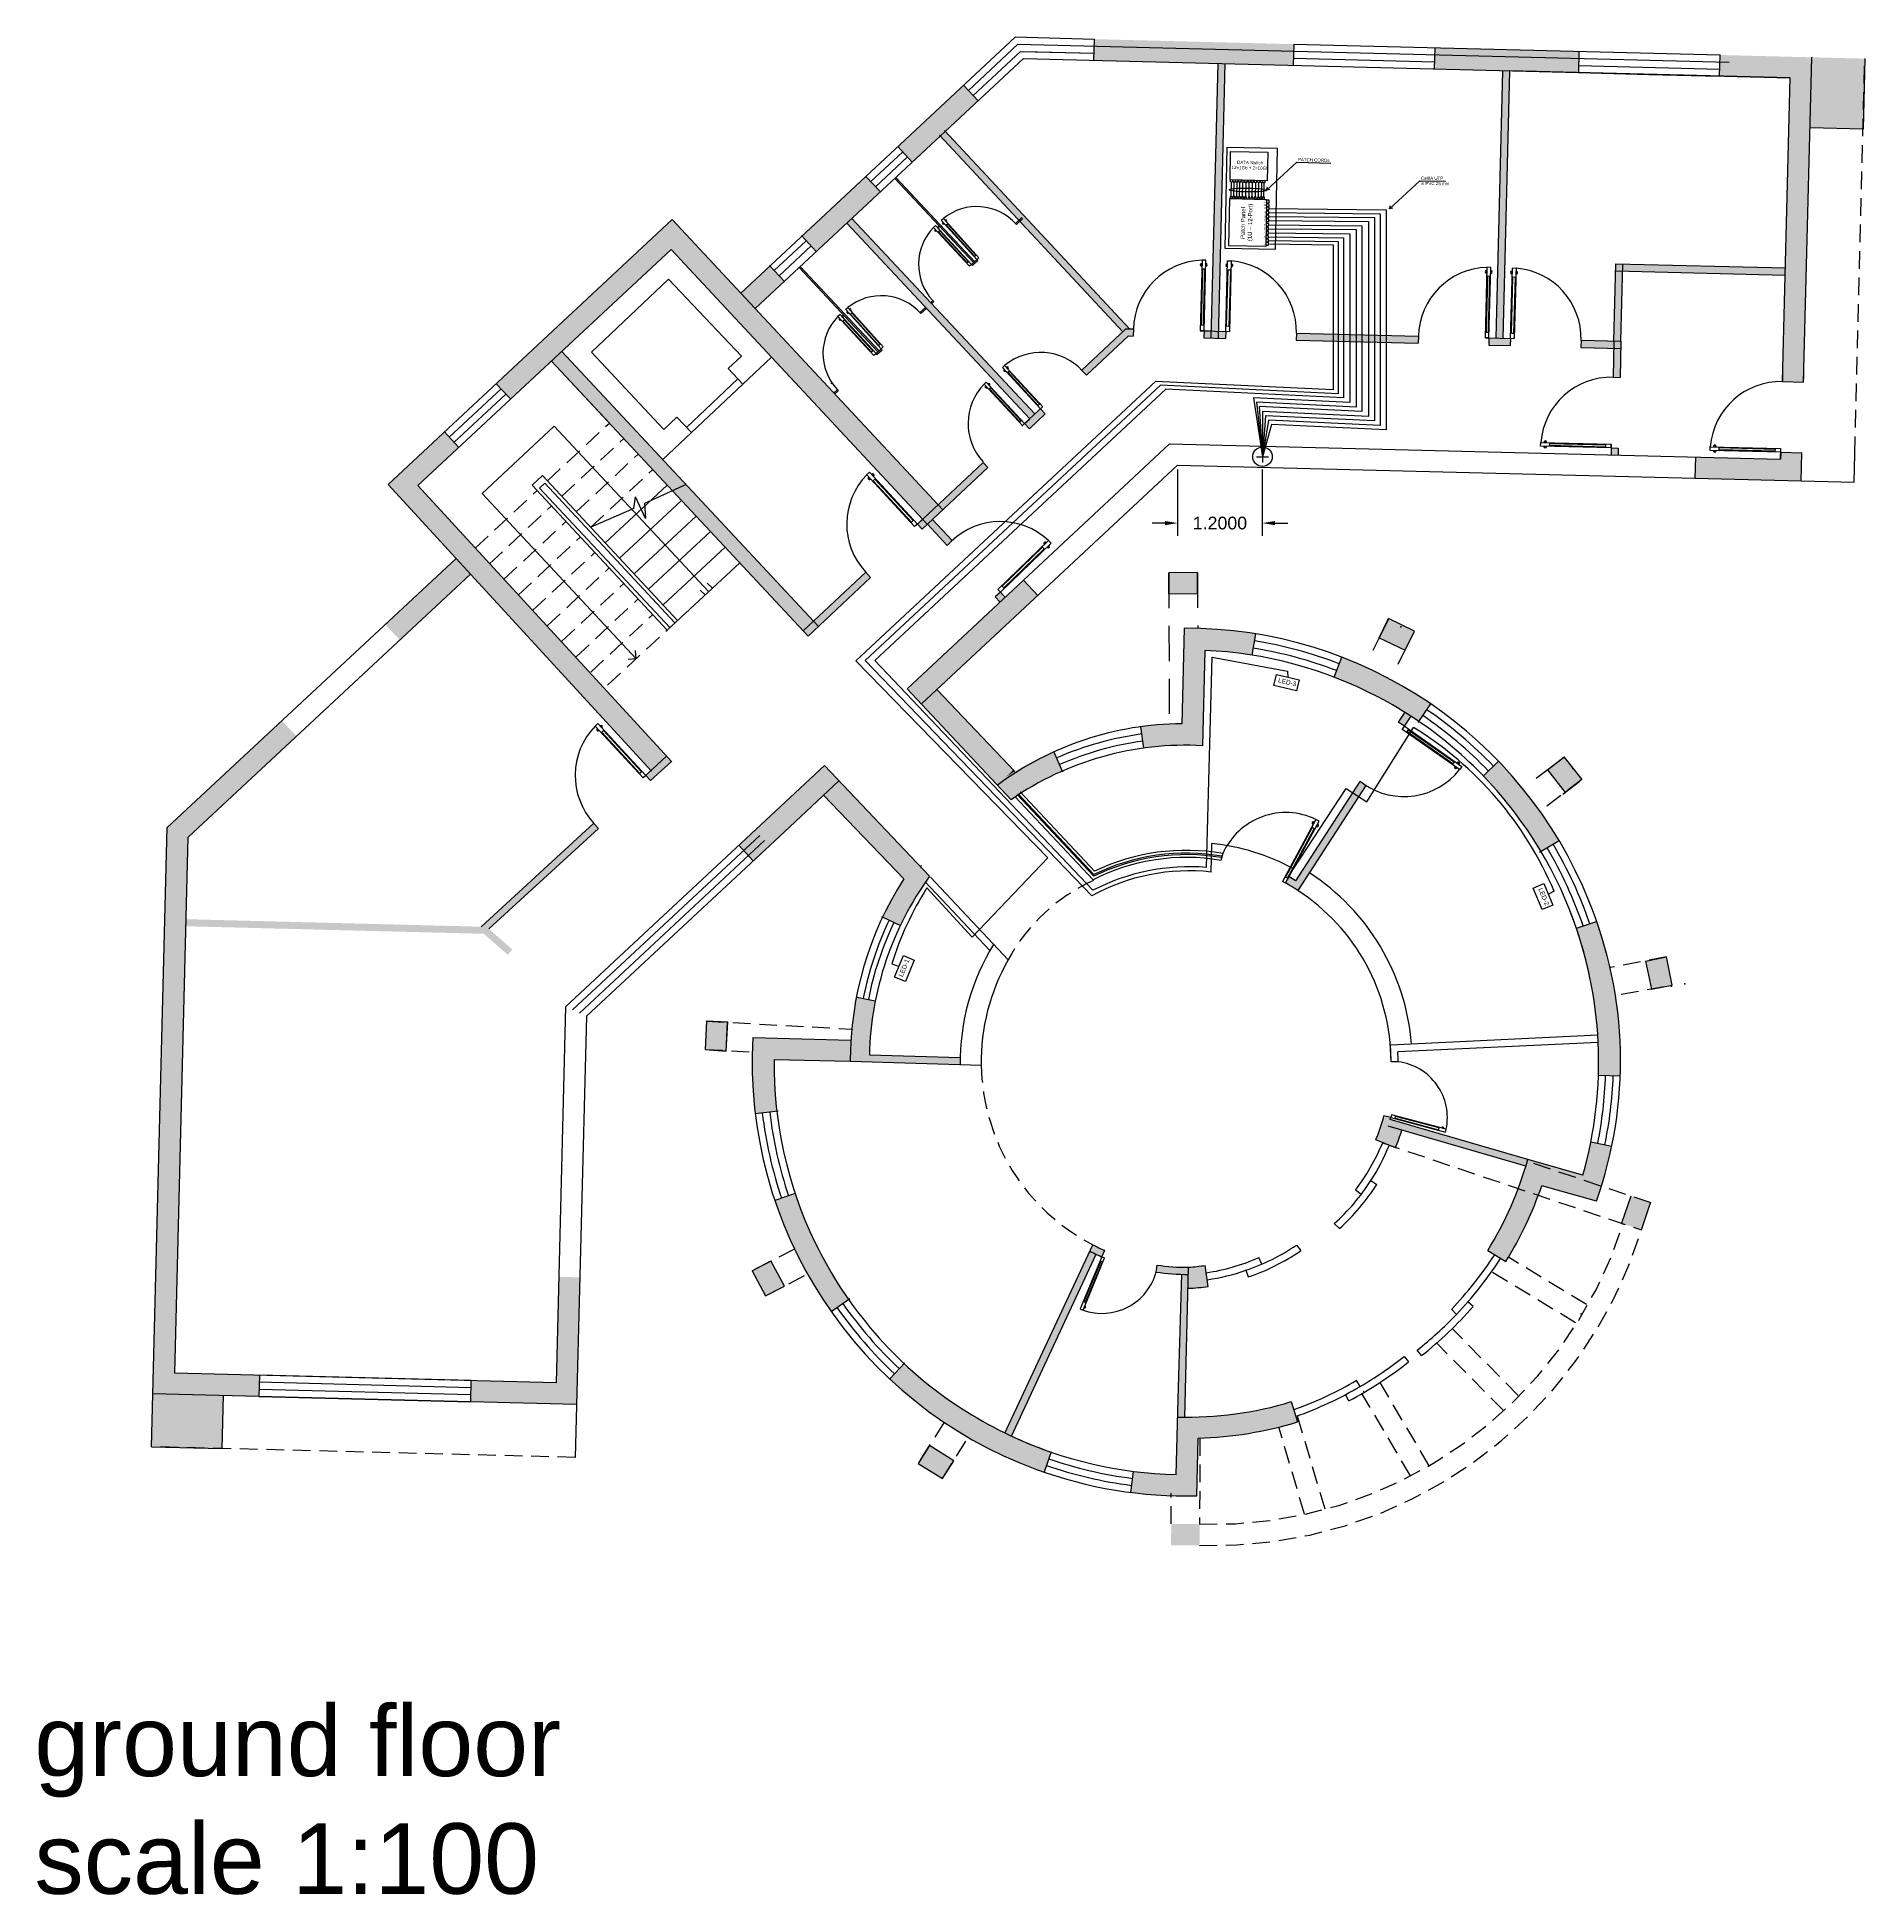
# Model space of a CAD drawing. Header units: metres. Extents: x -98 to 909, y -67 to 255.
# Drawn here: x 221.04 to 246.91, y 190.94 to 217.24 of the extents above; entities that cross this region are included whole.
import ezdxf

# ---------------------------------------------------------------- set-up
doc = ezdxf.new("R2010")
doc.units = ezdxf.units.M
doc.header["$MEASUREMENT"] = 0
for name, pattern in [('ACAD_ISO06W100', [36, 24, -3, 0, -3, 0, -3, 0, -3]), ('BORDER2', [0.875, 0.25, -0.125, 0.25, -0.125, 0, -0.125]), ('DASHED', [0.75, 0.5, -0.25]), ('DASHED2', [0.375, 0.25, -0.125])]:
    doc.linetypes.add(name, pattern=pattern)
for name, color, linetype in [('bo', 7, 'Continuous'), ('Data', 140, 'Continuous'), ('Data Cables', 140, 'Continuous'), ('تكييف', 50, 'Continuous'), ('خط الحرائق', 30, 'BORDER2')]:
    doc.layers.add(name, color=color, linetype=linetype)
doc.styles.get("Standard").update_dxf_attribs({"font": 'arial.ttf'})
doc.dimstyles.get("Standard").update_dxf_attribs({"dimtxt": 0.18, "dimasz": 0.18, "dimexe": 0.18, "dimexo": 0.0625, "dimgap": 0.09, "dimtad": 0, "dimtih": 1, "dimtoh": 1, "dimdec": 4, "dimzin": 0, "dimdsep": 46, "dimtxsty": 'Standard', "dimcen": 0.09, "dimadec": 0, "dimazin": 0, "dimtfac": 1, "dimtdec": 4, "dimtofl": 0, "dimtmove": 0, "dimatfit": 3, "dimfxl": 1, "dimtolj": 1, "dimtzin": 0, "dimarcsym": 0})

# ---------------------------------------------------------------- blocks, each defined once
blk = doc.blocks.new('*D53')
at = {"layer": 'Defpoints', "color": 0, "transparency": 16777216}
for p in [(237.184, 211.182), (238.384, 211.182), (238.384, 210.36)]:
    blk.add_point(p, dxfattribs=at)
at = {"layer": 'تكييف', "color": 0, "lineweight": -2, "transparency": 16777216}
for p, q in [((237.184, 211.12), (237.184, 210.18)), ((238.384, 211.12), (238.384, 210.18)), ((237.004, 210.36), (236.824, 210.36)), ((238.564, 210.36), (238.744, 210.36))]:
    blk.add_line(p, q, dxfattribs=at)
at = {"layer": 'تكييف', "color": 0, "transparency": 16777216}
for points in [[(237.004, 210.39), (237.004, 210.33), (237.184, 210.36)], [(238.564, 210.39), (238.564, 210.33), (238.384, 210.36)]]:
    blk.add_solid(points, dxfattribs=at)
at = {"layer": 'تكييف', "color": 0, "transparency": 16777216, "insert": (237.784, 210.36), "char_height": 0.18, "attachment_point": 5}
blk.add_mtext('\\A1;1.2000', dxfattribs=at)

msp = doc.modelspace()

# ---------------------------------------------------------------- hatches: boundary and pattern name
at = {"layer": 'bo'}
h = msp.add_hatch(color=256, dxfattribs=at)
h.paths.add_polyline_path([(235.20373, 209.33412), (235.00282, 209.54949), (233.35762, 208.01268), (233.55763, 207.79957)])
h.paths.add_polyline_path([(234.49891, 211.14529), (234.43055, 211.21828), (233.79212, 210.62029), (233.8603, 210.54715)])
h.paths.add_polyline_path([(235.31109, 211.90601), (235.24602, 211.97548), (235.24276, 211.97903), (235.01891, 211.76936), (235.08727, 211.69638)])
h.paths.add_polyline_path([(232.57247, 214.67384), (232.49933, 214.60565), (235.0919, 211.83772), (235.16488, 211.90608)])
h.paths.add_polyline_path([(231.61672, 213.78286), (231.41215, 214.00229), (230.99865, 213.61682), (231.20322, 213.39738)])
h.paths.add_polyline_path([(232.97618, 215.0502), (232.77161, 215.26963), (231.86496, 214.42442), (232.06953, 214.20499)])
h.paths.add_polyline_path([(234.3588, 216.33912), (234.15423, 216.55856), (233.22443, 215.69176), (233.429, 215.47232)])
edge = h.paths.add_edge_path()
edge.add_line((236.49007, 213.0103), (236.5569, 213.00861))
edge.add_line((236.5569, 213.00861), (236.55943, 213.10857))
edge.add_line((236.55943, 213.10857), (236.45163, 213.1113))
edge.add_line((236.45163, 213.1113), (235.82705, 212.5263))
edge.add_arc((235.24602, 211.97548), 0.80062, 42.601962, 43.470949, ccw=False)
edge.add_line((235.83534, 212.51742), (235.8954, 212.4533))
edge.add_line((235.8954, 212.4533), (236.49007, 213.0103))
h.paths.add_polyline_path([(238.8298, 217.14058), (236.00788, 217.21203), (236.00028, 216.91212), (238.8222, 216.84068)])
h = msp.add_hatch(color=256, dxfattribs=at)
h.paths.add_polyline_path([(237.85492, 216.86517), (237.75496, 216.8677), (237.65908, 213.08073), (237.75904, 213.0782)])
h.paths.add_polyline_path([(237.86589, 213.0755), (237.75904, 213.0782), (237.75651, 212.97823), (237.86336, 212.97553)])
h.paths.add_polyline_path([(237.75904, 213.0782), (237.65908, 213.08073), (237.65654, 212.98076), (237.75651, 212.97823)])
h.paths.add_polyline_path([(237.65908, 213.08073), (237.5591, 213.08315), (237.55658, 212.9833), (237.65654, 212.98076)])
h.paths.add_polyline_path([(240.59331, 213.00644), (238.86557, 213.05019), (238.86304, 212.95022), (240.59078, 212.90647)])
h.paths.add_polyline_path([(241.89749, 212.97342), (241.69296, 212.9786), (241.59299, 212.98102), (241.59057, 212.88116), (241.89496, 212.87345)])
h.paths.add_polyline_path([(241.80559, 213.476), (241.70309, 213.37846), (241.69296, 212.9786), (241.79293, 212.97607)])
h.paths.add_polyline_path([(241.88881, 216.76303), (241.78884, 216.76556), (241.70309, 213.37846), (241.80559, 213.476)])
h.paths.add_polyline_path([(242.86577, 217.03839), (240.82916, 217.08996), (240.82156, 216.79005), (242.85818, 216.73849)])
h.paths.add_polyline_path([(245.47957, 216.97222), (244.86513, 216.98777), (244.85754, 216.68787), (245.17239, 216.6799)])
h.paths.add_polyline_path([(246.16471, 216.95487), (245.47957, 216.97222), (245.17239, 216.6799), (245.85722, 216.66256), (245.74838, 212.36394), (246.04828, 212.35634), (246.05082, 212.45631)])
h.paths.add_polyline_path([(246.02297, 211.35666), (245.72307, 211.36426), (245.72054, 211.26429), (244.52175, 211.29464), (244.51416, 210.99474), (246.01285, 210.95679)])
h = msp.add_hatch(color=256, dxfattribs=at)
h.paths.add_polyline_path([(223.67743, 198.00797), (222.67775, 198.03328), (222.65877, 197.28352), (223.65845, 197.25821)])
h.paths.add_polyline_path([(246.91447, 216.93589), (246.16471, 216.95487), (246.1394, 215.95519), (246.88916, 215.93621)])
for points in [[(233.89674, 215.90837), (233.82359, 215.84018), (236.40639, 213.06893), (236.45163, 213.1113), (236.50553, 213.10994)], [(230.01708, 206.98547), (229.94943, 207.05912), (229.7285, 206.85616), (229.65509, 206.78825), (229.72251, 206.71486)], [(235.55356, 206.84994), (235.43334, 207.12808, 0.04004778), (234.75833, 206.76973), (234.63463, 206.65202), (234.83002, 206.44383, -0.04835804)], [(234.88039, 206.84509), (234.86003, 206.86651), (234.75833, 206.76973, -0.00750564)], [(228.98609, 206.03835), (228.91844, 206.11199), (227.3223, 204.64571), (223.14796, 204.75202), (223.14543, 204.65205), (227.36094, 204.54532), (227.701, 204.24796), (227.76683, 204.32324), (227.43498, 204.61342)], [(240.35906, 201.76492), (242.11491, 201.25582, 0.00500014), (242.14287, 201.35183), (240.19491, 201.91402, 0.00252448), (240.20296, 201.94324), (240.10651, 201.9693, -0.01085688), (240.07102, 201.84844, -0.0202297), (239.99105, 201.62784), (240.26873, 201.51428, 0.0214761)], [(243.88148, 200.73716), (243.60073, 200.83138), (243.47144, 200.44674), (243.75233, 200.35232)]]:
    msp.add_hatch(color=256, dxfattribs=at).paths.add_polyline_path(points)
h = msp.add_hatch(color=256, dxfattribs=at)
h.paths.add_polyline_path([(234.88987, 214.60402, -0.00457166), (234.89917, 214.59391), (234.90345, 214.58934), (234.94938, 214.63225), (234.93574, 214.64688)])
h.paths.add_polyline_path([(234.35478, 214.07664), (234.34113, 214.09126), (234.26835, 214.02325), (234.282, 214.00863)])
h.paths.add_polyline_path([(234.30955, 214.06175), (233.19562, 215.25477), (233.18099, 215.24113), (234.29494, 214.04809)])
h = msp.add_hatch(color=256, dxfattribs=at)
h.paths.add_polyline_path([(227.17207, 209.6394), (226.96912, 209.86035), (225.96714, 208.92627), (226.17171, 208.70683)], flags=17)
h.paths.add_polyline_path([(226.42985, 210.89095), (227.00859, 211.43048), (226.80558, 211.65136), (226.00746, 210.90733), (229.7285, 206.85616), (229.94943, 207.05912)])
h.paths.add_polyline_path([(228.12362, 212.46995), (227.91568, 212.68624), (227.53705, 212.33327), (227.74162, 212.11383)])
h.paths.add_polyline_path([(230.01443, 214.23263), (233.57316, 210.41521), (233.79212, 210.62029), (230.0293, 214.65663), (227.91568, 212.68624), (228.12362, 212.46995)])
h.paths.add_polyline_path([(228.46813, 212.79111), (228.32184, 212.65473), (229.14009, 211.777), (231.88429, 208.83333), (232.03026, 208.97005)])
h.paths.add_polyline_path([(232.09844, 208.89691), (232.03026, 208.97005), (231.88429, 208.83333), (231.95247, 208.76019)])
h.paths.add_polyline_path([(232.8387, 209.59027), (232.77035, 209.66325), (232.03026, 208.97005), (232.09844, 208.89691)])
h.paths.add_polyline_path([(233.57316, 210.41521), (233.50018, 210.34685), (233.56854, 210.27386), (233.64135, 210.34206)])
h.paths.add_polyline_path([(233.8603, 210.54715), (233.79212, 210.62029), (233.57316, 210.41521), (233.64135, 210.34206)])
h = msp.add_hatch(color=256, dxfattribs=at)
h.paths.add_polyline_path([(233.62814, 213.40049), (233.61447, 213.41509), (233.53642, 213.34217, -0.006656), (233.54991, 213.3274)])
h.paths.add_polyline_path([(233.73325, 213.49586), (233.7196, 213.51048), (233.68895, 213.48184), (233.70263, 213.46725)])
h.paths.add_polyline_path([(233.00121, 212.81474), (232.98756, 212.82936), (232.91477, 212.76135), (232.92842, 212.74673)])
h.paths.add_polyline_path([(231.84308, 213.99388), (231.82845, 213.98024), (232.94242, 212.78718), (232.95703, 212.80084)])
h.paths.add_polyline_path([(232.37964, 212.234), (232.36598, 212.24862), (232.31689, 212.20275), (232.33053, 212.18812)])
h = msp.add_hatch(color=256, dxfattribs=at)
h.paths.add_polyline_path([(243.42381, 211.42247), (243.32384, 211.425), (243.32131, 211.32503), (243.42128, 211.3225)])
h.paths.add_polyline_path([(243.45954, 212.83384), (243.35957, 212.83637), (243.34915, 212.42468), (243.44912, 212.42215)])
h.paths.add_polyline_path([(243.46207, 212.93381), (243.3621, 212.93634), (243.35957, 212.83637), (243.45954, 212.83384)])
h.paths.add_polyline_path([(243.48731, 213.93046), (243.38734, 213.93299), (243.3621, 212.93634), (243.46207, 212.93381)])
h.paths.add_polyline_path([(243.3621, 212.93634), (242.89717, 212.94811), (242.89464, 212.84814), (243.35957, 212.83637)])
h.paths.add_polyline_path([(243.48984, 214.03043), (243.38987, 214.03296), (243.38734, 213.93299), (243.48731, 213.93046)])
h.paths.add_polyline_path([(245.7891, 213.97221), (243.48984, 214.03043), (243.48731, 213.93046), (245.78657, 213.87224)])
h = msp.add_hatch(color=256, dxfattribs=at)
h.paths.add_polyline_path([(233.71484, 210.4109), (233.64186, 210.34254), (233.92028, 210.04478), (233.99332, 210.11308)])
h.paths.add_polyline_path([(234.6763, 209.38269), (234.60326, 209.31439), (234.67157, 209.24133), (234.74461, 209.30963)])
h = msp.add_hatch(color=256, dxfattribs=at)
h.paths.add_polyline_path([(237.46604, 209.66286), (237.05846, 209.65755), (237.06237, 209.35715), (237.46644, 209.36286)])
h.paths.add_polyline_path([(237.56878, 208.55818, -0.02905846), (238.24207, 208.4899), (238.29134, 208.79156, 0.04147576), (237.27619, 208.87191), (237.24385, 207.51955, 0.03044507), (236.66428, 207.47381), (236.70622, 207.17528, -0.04842555), (237.53647, 207.20733)])
h.paths.add_polyline_path([(235.55356, 206.84994), (235.43334, 207.12808, 0.04004778), (234.75833, 206.76973), (234.63463, 206.65202), (234.83002, 206.44383, -0.04835804)])
h = msp.add_hatch(color=256, dxfattribs=at)
h.paths.add_polyline_path([(239.50965, 208.4613), (239.40087, 208.17878, -0.02905454), (240.01774, 207.90068, -0.02906103), (240.59834, 207.55287), (240.76775, 207.80095, 0.05796618)])
h.paths.add_polyline_path([(240.53798, 208.83109), (240.17065, 209.00777), (240.04043, 208.73703), (240.40479, 208.56227)])
h = msp.add_hatch(color=256, dxfattribs=at)
edge = h.paths.add_edge_path()
edge.add_line((233.77787, 208.00488), (233.55763, 207.79957))
edge.add_line((233.55763, 207.79957), (234.63463, 206.65202))
edge.add_arc((234.62147, 206.7897), 0.13831, 275.463244, 351.696307)
edge.add_line((234.75833, 206.76973), (234.86003, 206.86651))
edge.add_line((234.86003, 206.86651), (233.77787, 208.00488))
h = msp.add_hatch(color=256, dxfattribs=at)
h.paths.add_polyline_path([(232.38885, 206.71006), (232.18345, 206.92592), (231.42037, 206.21418), (230.97256, 205.79721), (231.17575, 205.57916), (231.61796, 205.9914)])
h.paths.add_polyline_path([(228.72182, 199.68081), (228.42192, 199.6884), (228.38395, 198.18888), (227.18408, 198.21926), (227.17649, 197.91936), (228.67626, 197.88138)])
h.paths.add_polyline_path([(222.98517, 198.32557), (223.17733, 205.91543), (224.7088, 207.34312), (224.50423, 207.56256), (222.88062, 206.04897), (222.67767, 198.03326), (224.17745, 197.99529), (224.18504, 198.29519)])
h.paths.add_polyline_path([(227.36086, 204.54531), (227.70092, 204.24795), (227.76675, 204.32323), (227.43489, 204.61341), (228.986, 206.03833), (228.91835, 206.11197), (227.32222, 204.64569), (223.14788, 204.75201), (223.14534, 204.65204)])
h = msp.add_hatch(color=256, dxfattribs=at)
h.paths.add_polyline_path([(239.8495, 206.64668, -0.0100674), (239.81606, 206.66912), (239.76591, 206.70158), (238.85602, 205.29578, 0.00899562), (238.76257, 205.34988), (238.71508, 205.26169, -0.01723274), (238.88636, 205.15863)])
h.paths.add_polyline_path([(240.48481, 207.62825, 0.00429045), (240.4004, 207.68186), (240.3089, 207.5405), (240.39285, 207.48617)])
h = msp.add_hatch(color=256, dxfattribs=at)
h.paths.add_polyline_path([(241.72964, 206.98787), (241.51405, 206.78029, -0.02912761), (241.95559, 206.26531, -0.02865987), (242.32858, 205.71205), (242.58574, 205.8649, 0.05760506)])
h.paths.add_polyline_path([(242.66153, 207.04767), (242.47504, 206.90657), (242.42251, 206.86563), (242.67043, 206.54823), (242.90989, 206.72896)])
h = msp.add_hatch(color=256, dxfattribs=at)
h.paths.add_polyline_path([(232.55898, 203.04036), (231.17014, 203.07552, 0.04406245), (231.20519, 201.99427), (231.5101, 202.03118, -0.0317016), (231.47052, 202.76782), (232.54955, 202.7405, -0.01569933)])
h.paths.add_polyline_path([(232.05049, 200.17731, -0.03195706), (231.77031, 200.86614), (231.48267, 200.76935, 0.07218005), (232.28133, 199.19382), (232.52667, 199.3665, -0.04043351)])
h.paths.add_polyline_path([(232.90411, 203.59426), (232.63637, 203.647, 0.04775131), (232.54955, 202.7405), (234.10633, 202.69565, -0.00795211), (234.10677, 202.79605), (232.82075, 202.83279, -0.04276593)])
h.paths.add_polyline_path([(233.67343, 205.36009), (233.48505, 205.55806), (233.27367, 205.3569), (233.30705, 205.32203, 0.03222429), (233.00863, 204.78394), (233.25917, 204.66401, -0.0452326)])
h.paths.add_polyline_path([(232.38889, 206.71002), (232.17335, 206.50631), (233.27367, 205.3569), (233.48505, 205.55806)])
h = msp.add_hatch(color=256, dxfattribs=at)
h.paths.add_polyline_path([(243.11779, 204.72206), (242.83141, 204.62368, -0.02870429), (243.01115, 203.98003, -0.06206129), (243.14287, 202.5406), (243.45157, 202.5305, 0.09403071)])
h.paths.add_polyline_path([(244.10485, 204.21912), (243.8107, 204.15801), (243.89334, 203.76245), (244.18776, 203.82003)])
h = msp.add_hatch(color=256, dxfattribs=at)
h.paths.add_polyline_path([(237.09434, 196.18964), (237.09234, 195.88922), (237.49433, 195.88655), (237.49667, 196.18651)])
h.paths.add_polyline_path([(233.85603, 196.83292), (234.01441, 197.08768), (233.67175, 197.30124), (233.51313, 197.0461)])
h.paths.add_polyline_path([(231.35213, 199.41884), (231.61753, 199.55872), (231.42787, 199.90858), (231.16006, 199.77221)])
h.paths.add_polyline_path([(230.80343, 203.08627), (230.81429, 203.29216), (230.51432, 203.30873), (230.49371, 202.90949), (230.60985, 202.90303)])
h.paths.add_polyline_path([(230.79323, 202.89283), (230.80343, 203.08627), (230.60985, 202.90303)])
h = msp.add_hatch(color=256, dxfattribs=at)
h.paths.add_polyline_path([(242.29197, 200.84317), (242.00743, 200.93881, -0.04894449), (241.57549, 200.06298), (241.83031, 199.90465, 0.04945687)])
h.paths.add_polyline_path([(242.1348, 201.32336, -0.020263), (242.00743, 200.93881), (242.29197, 200.84317, 0.00676583), (242.34045, 200.97816), (243.11357, 200.75943, 0.00938597), (243.18421, 200.97117)])
h.paths.add_polyline_path([(243.3317, 201.53968), (243.03559, 201.60107, -0.02086024), (242.92143, 201.12713), (242.14287, 201.35182, -0.00147924), (242.1348, 201.32336), (243.18421, 200.97117, 0.0247094)])
h = msp.add_hatch(color=256, dxfattribs=at)
h.paths.add_polyline_path([(238.881, 197.63433), (238.79313, 197.92117, -0.08170211), (237.18452, 197.70395), (237.16387, 196.88829, -0.02604963), (236.55715, 196.9342), (236.51898, 196.63664, 0.03824205), (237.45638, 196.58865), (237.47702, 197.40395, 0.06741606)])
h.paths.add_polyline_path([(235.39237, 197.20711, -0.02593719), (234.83079, 197.43438, -0.03858205), (234.04928, 197.87543, -0.04043568), (233.31323, 198.46066), (233.10905, 198.2424, 0.10013943), (235.18512, 196.96243, 0.00471958), (235.2944, 196.92351)])
h.paths.add_polyline_path([(236.03108, 200.00846, -0.00791223), (235.94374, 200.05071), (234.74054, 197.47745, 0.00429325), (234.83079, 197.43438)])
h.paths.add_polyline_path([(237.33861, 199.72344, -0.00786418), (237.24219, 199.72443), (237.19109, 197.96358), (237.18452, 197.70395, 0.00522522), (237.289, 197.70203)])
h.paths.add_polyline_path([(237.34107, 199.82345, -0.03778196), (236.89458, 199.85436), (236.88016, 199.75541, 0.03752917), (237.33861, 199.72344)])
h.paths.add_polyline_path([(236.15212, 200.06391, -0.01544457), (235.98612, 200.14133), (235.94374, 200.05071, 0.0152005), (236.11267, 199.97202)])
h.paths.add_polyline_path([(237.57444, 199.85008, -0.0202297), (237.34111, 199.82527), (237.33378, 199.52657, 0.02972893), (237.6182, 199.55329)])

# ---------------------------------------------------------------- linework, layer by layer
for p, q in [((230.99865, 213.61682), (234.88568, 217.24044)), ((234.9242, 217.13943), (234.22513, 216.48303)), ((234.29061, 216.41226), (234.9623, 217.03844)), ((236.00779, 217.20871), (234.88568, 217.24044)), ((234.9242, 217.13943), (244.99402, 216.88448)), ((234.9623, 217.03844), (236.00282, 217.01209)), ((235.00314, 217.0374), (236.00282, 217.01209)), ((236.00028, 216.91212), (236.00788, 217.21203)), ((238.8298, 217.14058), (238.8222, 216.84068)), ((238.8298, 217.14058), (244.86513, 216.98777)), ((240.82156, 216.79005), (240.82916, 217.08996)), ((242.86577, 217.03839), (242.85818, 216.73849)), ((231.20322, 213.39738), (235.00061, 216.93743)), ((235.00061, 216.93743), (245.85722, 216.66256)), ((237.75496, 216.8677), (237.65654, 212.98076)), ((237.85492, 216.86517), (237.75651, 212.97823)), ((238.82474, 216.94064), (240.82409, 216.89002)), ((241.69296, 212.9786), (241.78884, 216.76556)), ((241.79293, 212.97607), (241.88881, 216.76303)), ((245.85722, 216.66256), (241.88881, 216.76303)), ((242.85818, 216.73849), (243.85786, 216.71318)), ((242.86071, 216.83846), (244.86007, 216.78784)), ((244.85754, 216.68787), (244.86513, 216.98777)), ((246.04828, 212.35634), (246.16471, 216.95487)), ((246.91447, 216.93589), (246.88916, 215.93621)), ((234.15668, 216.55593), (234.3588, 216.33912)), ((245.85722, 216.66256), (243.85786, 216.71318)), ((243.85786, 216.71318), (244.85754, 216.68787)), ((245.74838, 212.36394), (245.85722, 216.66256)), ((246.88916, 215.93621), (246.1394, 215.95519)), ((233.42861, 215.47274), (233.22443, 215.69176)), ((236.40879, 213.06636), (233.81333, 215.85118)), ((236.50553, 213.10994), (233.88648, 215.91937)), ((232.83979, 215.19647), (233.29241, 215.61881)), ((232.90801, 215.12336), (233.36063, 215.54569)), ((232.97618, 215.0502), (232.77161, 215.26963)), ((233.18099, 215.24113), (234.29493, 214.0481)), ((233.19562, 215.25477), (234.30955, 214.06175)), ((226.00746, 210.90733), (230.0293, 214.65663)), ((233.86155, 210.54581), (230.0293, 214.65663)), ((232.57239, 214.67393), (235.16488, 211.90608)), ((233.83839, 214.64776), (233.86786, 214.67438)), ((234.34186, 214.09045), (233.8391, 214.64699)), ((233.86852, 214.67356), (234.37128, 214.11703)), ((233.91268, 214.62953), (233.89347, 214.65079)), ((234.88987, 214.60402), (234.98107, 214.68924)), ((234.90345, 214.58934), (234.99473, 214.67463)), ((232.06953, 214.20499), (231.85814, 214.43174)), ((232.49941, 214.60557), (235.0919, 211.83772)), ((233.75835, 214.57459), (233.7292, 214.54763)), ((233.72996, 214.5469), (234.23924, 213.99633)), ((233.76986, 214.49898), (233.7504, 214.52001)), ((234.26834, 214.02325), (233.75906, 214.57382)), ((233.80374, 214.53032), (233.78428, 214.55135)), ((233.80578, 214.47661), (233.79996, 214.47123)), ((233.81761, 214.49886), (233.80014, 214.4827)), ((233.80014, 214.4827), (234.206, 214.04393)), ((234.22347, 214.06009), (233.81761, 214.49886)), ((233.87843, 214.5986), (233.85922, 214.61986)), ((233.90852, 214.58196), (233.92617, 214.59791)), ((234.30919, 214.13845), (233.90852, 214.58196)), ((233.92617, 214.59791), (234.32684, 214.15439)), ((233.93174, 214.59175), (233.93762, 214.59707)), ((234.89917, 214.59391), (234.90345, 214.58934)), ((226.42985, 210.89095), (230.01443, 214.23263)), ((233.64259, 210.34073), (230.01443, 214.23263)), ((231.4735, 213.93645), (231.92612, 214.35879)), ((231.54172, 213.86334), (231.99434, 214.28567)), ((234.26835, 214.02325), (234.3701, 214.11833)), ((234.29933, 214.13752), (234.30522, 214.14284)), ((234.30919, 214.13845), (234.32684, 214.15439)), ((234.32287, 214.15879), (234.32875, 214.1641)), ((231.61672, 213.78286), (231.40533, 214.00961)), ((231.82845, 213.98024), (232.94238, 212.78723)), ((231.84308, 213.99388), (232.95699, 212.80088)), ((234.20198, 214.04828), (234.19616, 214.0429)), ((234.22347, 214.06009), (234.206, 214.04393)), ((234.22527, 214.06982), (234.21945, 214.06443)), ((234.26834, 214.02325), (234.23924, 213.99633)), ((234.26834, 214.02325), (234.282, 214.00863)), ((234.282, 214.00863), (234.35478, 214.07664)), ((234.34113, 214.09126), (234.35479, 214.07664)), ((237.53049, 214.08274), (237.50633, 213.08443)), ((237.53799, 213.95632), (237.51874, 213.16073)), ((237.52416, 213.99995), (237.52508, 214.03809)), ((237.53773, 213.94527), (237.52717, 213.94553)), ((237.5833, 214.08286), (237.53045, 214.08414)), ((237.56966, 213.95555), (237.53799, 213.95632)), ((237.5504, 213.15997), (237.56966, 213.95555)), ((237.5591, 213.08315), (237.58327, 214.08147)), ((237.57995, 213.94425), (237.56939, 213.9445)), ((237.58559, 213.99847), (237.58651, 214.03661)), ((237.86589, 213.07539), (237.89227, 214.07364)), ((237.87846, 213.15166), (237.89949, 213.9472)), ((237.88576, 213.99087), (237.88676, 214.02901)), ((237.88865, 213.93643), (237.8992, 213.93615)), ((237.89231, 214.07504), (237.94516, 214.07364)), ((237.89949, 213.9472), (237.93116, 213.94636)), ((237.93116, 213.94636), (237.91013, 213.15082)), ((237.94504, 214.07225), (237.91866, 213.07399)), ((237.93086, 213.93532), (237.94142, 213.93504)), ((237.94718, 213.98924), (237.94819, 214.02738)), ((241.56438, 213.98061), (241.54021, 212.9823)), ((241.57188, 213.85419), (241.55262, 213.0586)), ((241.55805, 213.89782), (241.55897, 213.93596)), ((241.57161, 213.84314), (241.56106, 213.84339)), ((241.61719, 213.98073), (241.56434, 213.98201)), ((241.60355, 213.85342), (241.57188, 213.85419)), ((241.58429, 213.05783), (241.60355, 213.85342)), ((241.59299, 212.98102), (241.61716, 213.97933)), ((241.61383, 213.84212), (241.60328, 213.84237)), ((241.61948, 213.89633), (241.6204, 213.93447)), ((241.89749, 212.97331), (241.92387, 213.97157)), ((241.91007, 213.04959), (241.93109, 213.84513)), ((241.91736, 213.88879), (241.91837, 213.92693)), ((241.92391, 213.97296), (241.97676, 213.97156)), ((241.93109, 213.84513), (241.96276, 213.84429)), ((241.96276, 213.84429), (241.94173, 213.04875)), ((241.97665, 213.97017), (241.95026, 212.97192)), ((241.97878, 213.88717), (241.97979, 213.92531)), ((243.3621, 212.93634), (243.38987, 214.03296)), ((243.38734, 213.93299), (245.78657, 213.87224)), ((243.38987, 214.03296), (245.7891, 213.97221)), ((243.46207, 212.93381), (243.48984, 214.03043)), ((228.88696, 212.78206), (229.97887, 213.81373)), ((231.00903, 212.72343), (229.97887, 213.81373)), ((241.92025, 213.83436), (241.9308, 213.83408)), ((241.96247, 213.83324), (241.97302, 213.83296)), ((232.40478, 213.31269), (232.37563, 213.28573)), ((232.91477, 212.76135), (232.40549, 213.31192)), ((232.48482, 213.38586), (232.51428, 213.41248)), ((232.98828, 212.82855), (232.48552, 213.38509)), ((232.52485, 213.3367), (232.50565, 213.35796)), ((232.51494, 213.41166), (233.0177, 212.85513)), ((232.5591, 213.36763), (232.53989, 213.38889)), ((232.55494, 213.32006), (232.5726, 213.33601)), ((232.95561, 212.87655), (232.55494, 213.32006)), ((232.5726, 213.33601), (232.97326, 212.89249)), ((232.57816, 213.32985), (232.58405, 213.33517)), ((233.53642, 213.34217), (233.61448, 213.4151)), ((233.54991, 213.3274), (233.62814, 213.40049)), ((233.68897, 213.48186), (233.7196, 213.51048)), ((233.70263, 213.46725), (233.73325, 213.49586)), ((233.717, 213.51326), (233.73325, 213.49586)), ((232.37638, 213.285), (232.88566, 212.73443)), ((232.41628, 213.23708), (232.39683, 213.25811)), ((232.45016, 213.26841), (232.4307, 213.28945)), ((232.4522, 213.21471), (232.44638, 213.20933)), ((232.46403, 213.23696), (232.44657, 213.2208)), ((232.44657, 213.2208), (232.85243, 212.78203)), ((232.86989, 212.79819), (232.46403, 213.23696)), ((235.82705, 212.5263), (236.45163, 213.1113)), ((236.45163, 213.1113), (236.55943, 213.10857)), ((236.55943, 213.10857), (236.5569, 213.00861)), ((237.50633, 213.0846), (237.91866, 213.07416)), ((237.5591, 213.08315), (237.50633, 213.08443)), ((237.51893, 213.16862), (237.50837, 213.16887)), ((237.5504, 213.15997), (237.51874, 213.16073)), ((237.56115, 213.16759), (237.55059, 213.16785)), ((237.5591, 213.08315), (237.55658, 212.9833)), ((237.5591, 213.08315), (237.65908, 213.08073)), ((237.86589, 213.0755), (237.86336, 212.97553)), ((237.86812, 213.15982), (237.87867, 213.15954)), ((237.87846, 213.15166), (237.91013, 213.15082)), ((237.91034, 213.15871), (237.92089, 213.15843)), ((238.86557, 213.05019), (238.86304, 212.95022)), ((238.86557, 213.05019), (240.59331, 213.00644)), ((241.55281, 213.06648), (241.54226, 213.06674)), ((241.58429, 213.05783), (241.55262, 213.0586)), ((241.59503, 213.06546), (241.58448, 213.06572)), ((241.89972, 213.05775), (241.91028, 213.05747)), ((241.91007, 213.04959), (241.94173, 213.04875)), ((241.94194, 213.05663), (241.95249, 213.05635)), ((232.09968, 208.89557), (228.46813, 212.79111)), ((232.84841, 212.78638), (232.84258, 212.781)), ((232.86989, 212.79819), (232.85243, 212.78203)), ((232.87169, 212.80792), (232.86587, 212.80253)), ((232.91477, 212.76135), (233.01653, 212.85643)), ((232.92842, 212.74673), (233.00121, 212.81474)), ((232.94576, 212.87562), (232.95164, 212.88094)), ((232.95561, 212.87655), (232.97326, 212.89249)), ((232.96929, 212.89689), (232.97518, 212.9022)), ((232.98756, 212.82936), (233.00121, 212.81474)), ((235.8954, 212.4533), (236.49007, 213.0103)), ((236.49007, 213.0103), (236.5569, 213.00861)), ((237.55658, 212.9833), (237.86336, 212.97553)), ((238.86304, 212.95022), (240.59078, 212.90647)), ((240.59328, 213.00522), (240.59078, 212.90647)), ((241.59299, 212.98102), (241.54021, 212.9823)), ((241.54022, 212.98247), (241.95027, 212.97209)), ((241.59299, 212.98113), (241.59057, 212.88116)), ((241.59057, 212.88116), (241.89496, 212.87345)), ((241.59299, 212.98102), (241.69296, 212.9786)), ((241.89749, 212.97342), (241.89496, 212.87345)), ((242.89717, 212.94811), (242.89464, 212.84814)), ((242.89464, 212.84814), (243.45954, 212.83384)), ((242.89717, 212.94811), (243.46207, 212.93381)), ((243.3621, 212.93634), (243.34915, 212.42468)), ((243.46207, 212.93381), (243.44912, 212.42215)), ((231.95371, 208.75886), (228.32184, 212.65473)), ((228.32184, 212.65473), (229.14009, 211.777)), ((228.88696, 212.78206), (229.90902, 211.68416)), ((231.43312, 212.71138), (229.89697, 211.26006)), ((231.00903, 212.72343), (230.82247, 212.54717)), ((231.0285, 212.3291), (230.82247, 212.54717)), ((232.91477, 212.76135), (232.88566, 212.73443)), ((232.91477, 212.76135), (232.92842, 212.74673)), ((234.70408, 212.5648), (234.73524, 212.59344)), ((235.24602, 211.97548), (234.70484, 212.56397)), ((234.74723, 212.51276), (234.72655, 212.53525)), ((234.73595, 212.59258), (235.27713, 212.00409)), ((234.78344, 212.54606), (234.76276, 212.56855)), ((226.87325, 211.57774), (227.60524, 212.26012)), ((227.73348, 212.12257), (227.53705, 212.33327)), ((230.95982, 212.40179), (230.23293, 211.71504)), ((232.27376, 212.34705), (232.28998, 212.32969)), ((234.47484, 212.35755), (234.44377, 212.32881)), ((234.44457, 212.32803), (234.98746, 211.74112)), ((234.4871, 212.27694), (234.46636, 212.29937)), ((235.01849, 211.76982), (234.47559, 212.35673)), ((234.52322, 212.31035), (234.50248, 212.33277)), ((234.538, 212.27681), (234.51939, 212.25959)), ((234.51939, 212.25959), (234.95203, 211.79187)), ((234.97065, 211.80909), (234.538, 212.27681)), ((234.77946, 212.49532), (234.79813, 212.51249)), ((235.21074, 212.02633), (234.77946, 212.49532)), ((234.79813, 212.51249), (235.22941, 212.0435)), ((234.80411, 212.50597), (234.81034, 212.5117)), ((235.83534, 212.51742), (235.8954, 212.4533)), ((243.34915, 212.42468), (243.44912, 212.42215)), ((245.75091, 212.4639), (245.74838, 212.36394)), ((245.74838, 212.36394), (246.04828, 212.35634)), ((246.04828, 212.35634), (246.05082, 212.45631)), ((226.94092, 211.50411), (227.67343, 212.18698)), ((232.31714, 212.20298), (232.36598, 212.24862)), ((232.33079, 212.18836), (232.37964, 212.234)), ((232.36342, 212.25136), (232.37964, 212.234)), ((234.52539, 212.2531), (234.51919, 212.24736)), ((235.01891, 211.76936), (235.27361, 212.00792)), ((235.21074, 212.02633), (235.22941, 212.0435)), ((235.22514, 212.04815), (235.23136, 212.05387)), ((228.36027, 211.7336), (227.33623, 210.77896)), ((230.54521, 209.38983), (228.36027, 211.7336)), ((230.09557, 211.86041), (229.90902, 211.68416)), ((230.3016, 211.64235), (230.09557, 211.86041)), ((234.94775, 211.7965), (234.94154, 211.79076)), ((234.97065, 211.80909), (234.95203, 211.79187)), ((234.97257, 211.81946), (234.96636, 211.81372)), ((235.01849, 211.76982), (234.97973, 211.73397)), ((235.01849, 211.76982), (235.0919, 211.83772)), ((235.01849, 211.76982), (235.08727, 211.69638)), ((235.08727, 211.69638), (235.31109, 211.90601)), ((235.24602, 211.97548), (235.31109, 211.90601)), ((226.80121, 211.65612), (227.00859, 211.43048)), ((233.35762, 208.01268), (237.06922, 211.48333)), ((237.06922, 211.48333), (245.72054, 211.26429)), ((242.32416, 211.45031), (242.3255, 211.50316)), ((242.32689, 211.50305), (243.32517, 211.47778)), ((242.40989, 211.50528), (242.37175, 211.50624)), ((242.45199, 211.45764), (242.45279, 211.4893)), ((242.45279, 211.4893), (243.24835, 211.46916)), ((242.46383, 211.48902), (242.4641, 211.49958)), ((243.24047, 211.46936), (243.24074, 211.47991)), ((243.24755, 211.43749), (243.24835, 211.46916)), ((243.32517, 211.47778), (243.32131, 211.32503)), ((243.32384, 211.425), (243.32517, 211.47778)), ((233.50018, 210.34685), (234.43055, 211.21828)), ((234.43055, 211.21828), (234.49891, 211.14529)), ((243.32384, 211.425), (242.32555, 211.45028)), ((242.40833, 211.44385), (242.3702, 211.44482)), ((243.24755, 211.43749), (242.45199, 211.45764)), ((242.46277, 211.4468), (242.46303, 211.45736)), ((243.2394, 211.42714), (243.23967, 211.43769)), ((243.32384, 211.425), (243.32131, 211.32503)), ((243.32384, 211.425), (243.42381, 211.42247)), ((243.42381, 211.42247), (243.42128, 211.3225)), ((244.51416, 210.99474), (244.52175, 211.29464)), ((244.72339, 211.38957), (244.72473, 211.44241)), ((245.72307, 211.36426), (244.72478, 211.38953)), ((244.72612, 211.44231), (245.72441, 211.41703)), ((244.80757, 211.38311), (244.76943, 211.38407)), ((244.80912, 211.44453), (244.77098, 211.4455)), ((244.85122, 211.39689), (244.85202, 211.42856)), ((245.64678, 211.37675), (244.85122, 211.39689)), ((244.85202, 211.42856), (245.64758, 211.40841)), ((244.862, 211.38606), (244.86226, 211.39661)), ((244.86307, 211.42828), (244.86333, 211.43883)), ((245.63863, 211.36639), (245.6389, 211.37695)), ((245.6397, 211.40861), (245.63997, 211.41917)), ((245.64678, 211.37675), (245.64758, 211.40841)), ((245.72054, 211.26429), (245.72441, 211.41703)), ((245.72307, 211.36426), (245.72054, 211.26429)), ((245.72307, 211.36426), (246.02297, 211.35666)), ((246.01285, 210.95679), (246.02297, 211.35666)), ((246.76261, 210.93781), (246.77273, 211.33768)), ((228.19415, 211.03188), (228.04786, 210.89551)), ((230.10502, 208.98211), (228.19415, 211.03188)), ((232.82071, 211.0814), (232.7819, 211.0455)), ((232.78291, 211.04453), (233.461, 210.31145)), ((232.83603, 210.98072), (232.81013, 211.00873)), ((233.49975, 210.3473), (232.82166, 211.08038)), ((232.88114, 211.02245), (232.85524, 211.05045)), ((232.88386, 210.95094), (232.87611, 210.94377)), ((232.89961, 210.98056), (232.87636, 210.95905)), ((232.87636, 210.95905), (233.41675, 210.37484)), ((233.44, 210.39635), (232.89961, 210.98056)), ((232.91486, 210.97962), (232.90711, 210.97245)), ((233.55763, 207.79957), (237.18414, 211.18032)), ((233.56854, 210.27386), (234.49891, 211.14529)), ((237.18414, 211.18032), (246.76261, 210.93781)), ((226.00746, 210.90733), (229.73464, 206.84948)), ((226.42985, 210.89095), (230.02322, 206.97879)), ((229.5178, 208.4388), (227.33623, 210.77896)), ((229.95873, 208.84573), (228.04786, 210.89551)), ((228.15262, 210.85646), (228.22577, 210.92464)), ((228.22577, 210.92464), (228.15262, 210.85646)), ((229.9953, 208.87983), (228.15262, 210.85646)), ((230.06845, 208.94802), (228.22577, 210.92464)), ((229.08061, 210.08099), (229.95835, 210.89926)), ((229.28517, 209.86155), (230.16292, 210.67982)), ((229.48612, 210.56911), (229.51139, 210.7317)), ((229.65032, 210.42601), (229.51139, 210.7317)), ((230.22607, 210.90538), (229.63642, 210.63741)), ((229.48612, 210.56911), (228.87604, 210.30043)), ((229.48974, 209.64212), (230.36749, 210.46038)), ((229.63642, 210.63741), (229.65032, 210.42601)), ((229.69431, 209.42268), (230.57205, 210.24095)), ((233.41139, 210.38063), (233.40364, 210.37346)), ((233.44, 210.39635), (233.41675, 210.37484)), ((233.4424, 210.40931), (233.43465, 210.40214)), ((233.49975, 210.3473), (233.461, 210.31145)), ((233.49975, 210.3473), (233.57316, 210.41521)), ((233.49975, 210.3473), (233.56854, 210.27386)), ((233.64137, 210.34305), (233.92028, 210.04478)), ((233.71442, 210.41135), (233.99332, 210.11308)), ((229.89887, 209.20324), (230.77662, 210.02151)), ((233.99332, 210.11308), (233.92028, 210.04478)), ((235.35719, 210.11294), (234.63853, 209.41959)), ((234.67518, 209.3816), (235.39384, 210.07495)), ((235.27369, 210.01772), (234.70097, 209.46517)), ((234.72296, 209.44237), (235.29569, 209.99492)), ((235.26574, 210.01005), (235.25841, 210.01764)), ((235.29569, 209.99492), (235.27369, 210.01772)), ((235.29506, 209.97965), (235.28773, 209.98725)), ((235.29451, 210.05849), (235.32197, 210.08498)), ((235.33717, 210.01427), (235.36463, 210.04075)), ((235.39485, 210.07592), (235.35814, 210.11397)), ((222.8807, 206.04898), (226.96912, 209.86035)), ((223.17742, 205.91545), (227.17207, 209.6394)), ((227.03677, 209.7867), (227.03731, 209.78721)), ((229.95813, 208.84639), (230.98553, 209.79741)), ((231.88429, 208.83333), (232.77035, 209.66325)), ((232.76565, 209.66826), (232.8387, 209.59027)), ((237.46604, 209.66286), (237.05846, 209.65755)), ((237.46604, 209.66286), (237.05846, 209.65755)), ((237.06237, 209.35715), (237.05846, 209.65755)), ((237.46644, 209.36286), (237.46604, 209.66286)), ((230.49385, 209.34228), (230.42546, 209.41153)), ((230.59982, 209.44038), (230.52584, 209.5096)), ((231.95247, 208.76019), (232.8387, 209.59027)), ((234.6763, 209.38269), (234.60326, 209.31439)), ((234.64024, 209.42125), (234.74461, 209.30963)), ((234.70664, 209.47064), (234.69931, 209.47824)), ((234.72296, 209.44237), (234.70097, 209.46517)), ((234.73597, 209.44025), (234.72864, 209.44785)), ((235.20373, 209.33412), (234.99722, 209.5555)), ((234.60326, 209.31439), (234.67157, 209.24133)), ((237.06237, 209.35715), (237.46644, 209.36286)), ((237.06237, 209.35715), (237.46644, 209.36286)), ((237.27625, 208.87419), (237.24385, 207.51955)), ((240.04043, 208.73703), (240.17065, 209.00777)), ((240.53798, 208.83109), (240.17065, 209.00777)), ((240.53798, 208.83109), (240.17065, 209.00777)), ((238.24207, 208.4899), (238.29134, 208.79156)), ((240.04043, 208.73703), (240.40479, 208.56227)), ((240.04043, 208.73703), (240.40479, 208.56227)), ((240.40479, 208.56227), (240.53798, 208.83109)), ((240.40479, 208.56227), (240.53798, 208.83109)), ((229.5178, 208.4388), (229.40586, 208.42927)), ((229.5178, 208.4388), (229.50793, 208.55471)), ((237.56878, 208.55818), (237.53647, 207.20733)), ((239.40087, 208.17878), (239.50965, 208.4613)), ((233.35762, 208.01268), (234.83002, 206.44383)), ((233.77787, 208.00488), (234.8804, 206.84508)), ((240.58877, 207.53886), (240.76775, 207.80095)), ((228.97605, 207.52235), (228.93724, 207.48646)), ((240.40083, 207.68253), (240.3089, 207.5405)), ((240.39, 207.48802), (240.3089, 207.5405)), ((240.48478, 207.6282), (240.36408, 207.44172)), ((228.93824, 207.48548), (229.61634, 206.7524)), ((228.99137, 207.42167), (228.96546, 207.44968)), ((229.65509, 206.78825), (228.977, 207.52133)), ((229.03648, 207.4634), (229.01057, 207.4914)), ((229.0392, 207.39189), (229.03144, 207.38472)), ((229.05494, 207.42151), (229.03169, 207.4)), ((229.03169, 207.4), (229.57208, 206.81579)), ((229.59534, 206.8373), (229.05494, 207.42151)), ((229.0702, 207.42057), (229.06245, 207.4134)), ((236.70622, 207.17528), (236.66428, 207.47381)), ((241.17746, 206.87165), (240.3597, 207.44479)), ((240.39, 207.48802), (241.20776, 206.91489)), ((240.44665, 207.43542), (240.42847, 207.40948)), ((241.08017, 206.95273), (240.42847, 207.40948)), ((240.43493, 207.40496), (240.42887, 207.39631)), ((240.44665, 207.43542), (241.09835, 206.97867)), ((240.45917, 207.43954), (240.45311, 207.43089)), ((229.61598, 206.75279), (229.94943, 207.05912)), ((235.56095, 206.83285), (235.43334, 207.12808)), ((242.42251, 206.86563), (242.65948, 207.0503)), ((242.91003, 206.72879), (242.65948, 207.0503)), ((242.91003, 206.72879), (242.65948, 207.0503)), ((229.56673, 206.82158), (229.55898, 206.81441)), ((229.59534, 206.8373), (229.57208, 206.81579)), ((229.59773, 206.85026), (229.58998, 206.84309)), ((229.65509, 206.78825), (229.61634, 206.7524)), ((229.65509, 206.78825), (229.7285, 206.85616)), ((229.65509, 206.78825), (229.72251, 206.71486)), ((229.72251, 206.71486), (230.01708, 206.98547)), ((231.42045, 206.21419), (232.18345, 206.92592)), ((232.18345, 206.92592), (233.67343, 205.36009)), ((241.07112, 206.95908), (241.06506, 206.95043)), ((241.09835, 206.97867), (241.08017, 206.95273)), ((241.09536, 206.99366), (241.0893, 206.98502)), ((241.10707, 206.9157), (241.13831, 206.8938)), ((241.14234, 206.96602), (241.17358, 206.94412)), ((241.2089, 206.91408), (241.17856, 206.87079)), ((241.51405, 206.78029), (241.72964, 206.98787)), ((242.42251, 206.86563), (242.67126, 206.54716)), ((242.42251, 206.86563), (242.67126, 206.54716)), ((231.61805, 205.99142), (232.38885, 206.70999)), ((232.17335, 206.50631), (233.30712, 205.32196)), ((234.88185, 206.48827), (235.98767, 205.31002)), ((234.91101, 206.51565), (235.99638, 205.35919)), ((234.9256, 206.52933), (236.0006, 205.38392)), ((234.95476, 206.55671), (236.00963, 205.43275)), ((239.76591, 206.70158), (238.85602, 205.29578)), ((239.8495, 206.64668), (238.88636, 205.15863)), ((239.81606, 206.66912), (239.76591, 206.70158)), ((242.64018, 206.5237), (242.87895, 206.70533)), ((242.64018, 206.5237), (242.87895, 206.70533)), ((228.51882, 203.51236), (231.41948, 206.21523)), ((231.41948, 206.21523), (228.51882, 203.51236)), ((222.65877, 197.28352), (222.8807, 206.04898)), ((227.3223, 204.64571), (228.91843, 206.11199)), ((227.43498, 204.61342), (228.98609, 206.03835)), ((228.81554, 203.37882), (231.61805, 205.99142)), ((228.92099, 206.10921), (228.98609, 206.03835)), ((239.14141, 206.16462), (238.66789, 205.28542)), ((239.09086, 206.0485), (238.7135, 205.34783)), ((238.71437, 205.26038), (239.18788, 206.13959)), ((238.74139, 205.33281), (239.11874, 206.03348)), ((239.08562, 206.03877), (239.07632, 206.04377)), ((239.11874, 206.03348), (239.09086, 206.0485)), ((239.09828, 206.09367), (239.11637, 206.12726)), ((239.1228, 206.01874), (239.1135, 206.02375)), ((239.18855, 206.14081), (239.142, 206.16588)), ((239.15238, 206.06453), (239.17047, 206.09812)), ((222.98525, 198.32559), (223.17742, 205.91545)), ((231.2683, 205.93768), (228.61773, 203.46783)), ((228.71663, 203.42333), (231.33591, 205.86512)), ((231.17583, 205.57917), (230.97188, 205.79805)), ((237.82471, 205.68195), (237.79554, 205.58529)), ((242.30761, 205.69959), (242.58574, 205.8649)), ((233.61142, 205.28027), (234.52402, 204.30789)), ((233.68434, 205.34871), (234.79027, 204.17034)), ((238.71437, 205.26038), (238.66789, 205.28542)), ((238.71724, 205.35478), (238.70794, 205.35978)), ((238.74139, 205.33281), (238.7135, 205.34783)), ((238.75442, 205.33475), (238.74513, 205.33976)), ((232.99153, 204.79213), (233.25917, 204.66401)), ((242.83141, 204.62368), (243.11526, 204.72119)), ((243.13352, 204.67022), (243.13236, 204.66985)), ((243.16351, 204.57482), (243.16312, 204.5747)), ((243.8107, 204.15801), (244.10485, 204.21912)), ((243.8107, 204.15801), (243.89334, 203.76245)), ((243.8107, 204.15801), (243.89334, 203.76245)), ((244.18776, 203.82003), (244.10485, 204.21912)), ((232.64093, 203.64611), (232.90411, 203.59426)), ((243.89334, 203.76245), (244.18776, 203.82003)), ((228.51882, 203.51236), (228.38404, 198.1889)), ((228.81554, 203.37882), (228.65737, 197.13164)), ((230.51432, 203.30873), (230.49349, 202.90517)), ((230.51454, 203.31305), (230.49371, 202.90949)), ((230.51454, 203.31305), (230.81456, 203.29723)), ((230.79286, 202.88586), (230.81433, 203.29291)), ((230.79309, 202.89018), (230.81456, 203.29723)), ((231.17014, 203.07552), (232.55898, 203.04036)), ((243.13471, 203.10825), (240.19866, 202.96914)), ((230.49349, 202.90517), (230.79286, 202.88586)), ((230.49371, 202.90949), (230.79309, 202.89018)), ((232.82075, 202.83279), (234.10695, 202.79604)), ((243.13945, 203.00837), (240.30324, 202.87399)), ((231.47052, 202.76782), (232.54881, 202.74052)), ((232.54844, 202.74053), (234.40623, 202.68701)), ((240.30687, 202.73386), (240.20692, 202.7336)), ((243.45159, 202.5305), (243.14287, 202.5406)), ((231.53, 202.03359), (231.20519, 201.99427)), ((240.20296, 201.94324), (240.10651, 201.9693)), ((242.11491, 201.25582), (240.167, 201.82061)), ((242.14287, 201.35183), (240.19491, 201.91402)), ((240.21383, 201.98408), (240.20281, 201.94328)), ((240.20296, 201.94324), (240.97556, 201.73758)), ((240.98643, 201.77842), (240.21383, 201.98408)), ((240.26438, 201.93563), (240.27091, 201.96014)), ((240.26438, 201.93563), (240.88009, 201.77174)), ((240.26831, 201.92584), (240.27048, 201.93401)), ((240.88661, 201.79625), (240.27091, 201.96014)), ((240.27701, 201.95852), (240.27918, 201.96669)), ((240.87806, 201.79852), (240.88024, 201.80669)), ((240.88009, 201.77174), (240.88661, 201.79625)), ((240.92317, 201.79885), (240.95269, 201.79099)), ((240.97664, 201.73729), (240.98752, 201.77819)), ((240.26873, 201.51428), (239.99105, 201.62784)), ((243.03559, 201.60107), (243.33173, 201.53967)), ((242.92143, 201.12713), (242.14287, 201.35182)), ((239.91856, 201.05262), (240.0042, 200.99821)), ((243.11357, 200.75943), (242.34045, 200.97816)), ((231.77031, 200.86614), (231.48267, 200.76935)), ((239.78237, 200.85393), (239.70156, 200.91615)), ((243.60073, 200.83138), (243.47144, 200.44674)), ((243.75233, 200.35232), (243.88148, 200.73716)), ((239.40177, 200.44194), (239.47598, 200.3714)), ((231.15915, 199.77389), (231.42327, 199.91707)), ((231.61753, 199.55872), (231.42327, 199.91707)), ((231.61753, 199.55872), (231.42327, 199.91707)), ((234.74016, 197.47665), (235.98612, 200.14133)), ((234.83079, 197.43438), (236.03174, 200.00987)), ((236.11267, 199.97202), (235.80659, 199.23343)), ((235.84564, 199.21725), (236.15172, 199.95584)), ((236.09701, 199.91214), (235.85309, 199.32354)), ((235.87651, 199.31383), (236.12044, 199.90243)), ((236.08678, 199.90955), (236.09459, 199.90631)), ((236.09701, 199.91214), (236.12044, 199.90243)), ((236.11267, 199.97202), (236.15212, 200.06391)), ((236.11802, 199.8966), (236.12583, 199.89337)), ((238.3758, 199.86736), (238.33475, 199.96071)), ((238.86695, 200.13822), (238.92873, 200.05935)), ((241.57549, 200.06298), (241.83031, 199.90465)), ((231.15915, 199.77389), (231.35213, 199.41884)), ((231.15915, 199.77389), (231.35213, 199.41884)), ((236.88016, 199.75541), (236.89458, 199.85436)), ((237.19109, 197.96358), (237.24228, 199.72781)), ((237.289, 197.70203), (237.34111, 199.82527)), ((237.6182, 199.55329), (237.57444, 199.85008)), ((238.15028, 199.78271), (238.18259, 199.68653)), ((231.35213, 199.41884), (231.61753, 199.55872)), ((231.35213, 199.41884), (231.61753, 199.55872)), ((232.54263, 199.37773), (232.28133, 199.19382)), ((235.80617, 199.2324), (235.84527, 199.21619)), ((235.87426, 199.27725), (235.86256, 199.24903)), ((241.13278, 199.15695), (241.06397, 199.2297)), ((241.36851, 199.26688), (241.29322, 199.33268)), ((240.6382, 198.57268), (240.57629, 198.65122)), ((228.38404, 198.1889), (222.98525, 198.32559)), ((233.32394, 198.47211), (233.10905, 198.2424)), ((240.3914, 198.56152), (240.4535, 198.48314)), ((224.18512, 198.29521), (224.17753, 197.9953)), ((227.1791, 198.01934), (224.18006, 198.09527)), ((227.18163, 198.11931), (224.18259, 198.19524)), ((227.18416, 198.21928), (224.18512, 198.29521)), ((227.17657, 197.91937), (227.18416, 198.21928)), ((239.77072, 198.13703), (239.71585, 198.22079)), ((228.67635, 197.8814), (222.67775, 198.03328)), ((223.65845, 197.25821), (223.67743, 198.00797)), ((224.17753, 197.9953), (225.67705, 197.95734)), ((225.67705, 197.95734), (227.17657, 197.91937)), ((237.16387, 196.88829), (237.19109, 197.96358)), ((238.79313, 197.92117), (238.881, 197.63433)), ((239.60927, 197.93309), (239.56266, 198.02156)), ((233.70299, 197.75125), (233.70346, 197.75192)), ((222.65877, 197.28352), (223.65845, 197.25821)), ((233.67175, 197.30124), (233.51313, 197.0461)), ((234.01767, 197.08564), (233.67175, 197.30124)), ((237.45638, 196.58865), (237.47702, 197.40395)), ((233.51284, 197.04628), (233.85603, 196.83292)), ((233.85603, 196.83292), (234.01767, 197.08564)), ((235.39421, 197.21242), (235.2944, 196.92351)), ((236.55715, 196.9342), (236.51898, 196.63664))]:
    msp.add_line(p, q, dxfattribs=at)
at = {"layer": 'bo', "linetype": 'DASHED2'}
for p, q in [((246.77273, 211.33768), (246.91447, 216.93589)), ((228.26234, 210.95874), (229.14009, 211.777)), ((228.46691, 210.7393), (229.34465, 211.55757)), ((228.67147, 210.51986), (229.54922, 211.33813)), ((228.87604, 210.30043), (229.75379, 211.11869)), ((227.2383, 210.00409), (228.11605, 210.82236)), ((227.44287, 209.78466), (228.32062, 210.60292)), ((227.64743, 209.56522), (228.52518, 210.38349)), ((227.852, 209.34578), (228.72975, 210.16405)), ((228.05657, 209.12635), (228.93432, 209.94461)), ((228.26113, 208.90691), (229.13888, 209.72518)), ((228.4657, 208.68747), (229.34345, 209.50574)), ((228.67027, 208.46804), (229.54801, 209.2863)), ((228.87483, 208.2486), (229.75258, 209.06687)), ((229.11419, 208.06519), (229.95813, 208.84639)), ((242.90989, 206.72896), (242.31555, 206.28038)), ((244.10485, 204.21912), (243.30687, 204.06788)), ((244.07949, 203.79591), (243.38326, 203.67077)), ((230.51432, 203.30873), (232.57125, 203.19508)), ((230.49371, 202.90949), (231.16219, 202.8723)), ((240.08678, 201.58438), (243.75233, 200.35232)), ((243.88764, 200.73509), (242.1348, 201.32336)), ((231.76287, 200.07916), (231.16451, 199.77447)), ((242.97461, 199.29477), (241.86811, 199.96642)), ((231.34942, 199.41743), (231.94465, 199.72859)), ((242.81894, 199.03831), (241.6303, 199.75983)), ((242.00668, 198.01001), (241.07337, 198.95486)), ((241.79325, 197.79918), (240.85298, 198.75108)), ((240.74656, 197.01396), (240.05067, 198.19285)), ((240.48357, 196.86933), (239.79509, 198.03566)), ((233.87728, 197.63101), (233.51284, 197.04628)), ((238.98174, 196.32599), (238.61692, 197.56084)), ((239.27341, 196.39756), (238.88251, 197.72069)), ((228.65737, 197.13164), (222.65877, 197.28352)), ((233.85603, 196.83292), (234.21912, 197.41694)), ((237.49782, 197.40457), (237.49667, 196.18651)), ((237.09434, 196.18955), (237.09475, 196.62386))]:
    msp.add_line(p, q, dxfattribs=at)
at = {"layer": 'bo', "linetype": 'DASHED'}
for p, q in [((237.05846, 209.65755), (237.06663, 207.51354)), ((237.46604, 209.65822), (237.46905, 208.86942)), ((240.17051, 209.00207), (239.83241, 208.32095)), ((240.52668, 208.80786), (240.19845, 208.14608)), ((242.66153, 207.04767), (242.07168, 206.60138))]:
    msp.add_line(p, q, dxfattribs=at)
at = {"layer": 'bo'}
for centre, radius, start, end in [((234.34186, 214.09045), 0.75105, 42.093988, 129.067871), ((233.90307, 214.64016), 0.01433, 312.093988, 132.093988), ((234.26834, 214.02325), 0.75105, 135.794842, 222.768725), ((233.76013, 214.50949), 0.01433, 132.768725, 312.768725), ((233.79401, 214.54083), 0.01433, 312.768725, 132.768725), ((233.86883, 214.60923), 0.01433, 132.093988, 312.093988), ((237.5591, 213.08315), 1, 91.639501, 178.613384), ((237.52462, 214.01902), 0.01908, 88.613384, 268.613384), ((237.58605, 214.01754), 0.01908, 268.613384, 88.613384), ((237.88626, 214.00994), 0.01908, 88.485917, 268.485917), ((237.86589, 213.07539), 1, 358.485917, 85.4598), ((237.94768, 214.00831), 0.01908, 268.485917, 88.485917), ((241.59299, 212.98102), 1, 91.639501, 178.613384), ((241.55851, 213.91689), 0.01908, 88.613384, 268.613384), ((241.61994, 213.9154), 0.01908, 268.613384, 88.613384), ((241.91786, 213.90786), 0.01908, 88.485917, 268.485917), ((241.89749, 212.97331), 1, 358.485917, 85.4598), ((241.97929, 213.90624), 0.01908, 268.485917, 88.485917), ((232.98836, 212.82831), 0.75129, 41.629814, 129.060632), ((232.51525, 213.34733), 0.01433, 132.093988, 312.093988), ((232.5495, 213.37826), 0.01433, 312.093988, 132.093988), ((232.91477, 212.76135), 0.75105, 135.794842, 222.768725), ((232.40655, 213.24759), 0.01433, 132.768725, 312.768725), ((232.44043, 213.27893), 0.01433, 312.768725, 132.768725), ((234.73689, 212.524), 0.01527, 132.601962, 312.601962), ((235.24602, 211.97548), 0.80062, 42.601962, 129.575845), ((234.7731, 212.55731), 0.01527, 312.601962, 132.601962), ((235.01849, 211.76982), 0.80062, 135.794842, 222.768725), ((234.47673, 212.28815), 0.01527, 132.768725, 312.768725), ((234.51285, 212.32156), 0.01527, 312.768725, 132.768725), ((243.32384, 211.425), 1, 88.54965, 175.523533), ((245.72307, 211.36426), 1, 88.54965, 175.523533), ((242.39082, 211.50576), 0.01908, 358.54965, 178.54965), ((242.38927, 211.44433), 0.01908, 178.54965, 358.54965), ((244.7885, 211.38359), 0.01908, 178.54965, 358.54965), ((244.79005, 211.44502), 0.01908, 358.54965, 178.54965), ((233.49975, 210.3473), 1, 135.794842, 222.768725), ((232.82308, 210.99473), 0.01908, 132.768725, 312.768725), ((232.86819, 211.03645), 0.01908, 312.768725, 132.768725), ((234.67518, 209.3816), 1, 46.99904, 133.972923), ((235.30824, 210.07173), 0.01908, 43.972923, 223.972923), ((235.3509, 210.02751), 0.01908, 223.972923, 43.972923), ((237.30029, 202.72336), 6.1486, 21.864566, 90.22454), ((237.31848, 202.73635), 5.92721, 69.060001, 80.877716), ((237.30029, 202.72336), 6.0486, 68.941052, 80.724441), ((237.31848, 202.73635), 5.82721, 62.405104, 87.53818), ((237.31848, 202.73635), 5.82721, 37.272028, 62.405104), ((237.31848, 202.73635), 5.92721, 43.945238, 55.745405), ((237.30029, 202.72336), 6.0486, 43.913761, 55.671033), ((229.65509, 206.78825), 1, 135.794842, 222.768725), ((228.97842, 207.43568), 0.01908, 132.768725, 312.768725), ((229.02352, 207.4774), 0.01908, 312.768725, 132.768725), ((237.2756, 203.06651), 4.45315, 90.408519, 126.374205), ((237.3293, 202.7419), 4.67842, 97.999893, 113.376789), ((237.28641, 202.91511), 4.3995, 97.760682, 113.759076), ((237.28641, 202.91511), 4.3995, 86.665672, 86.710342), ((237.28641, 202.91511), 4.2995, 86.665672, 124.842187), ((240.39, 207.48802), 1, 234.975021, 321.948904), ((241.12269, 206.90475), 0.01908, 144.975021, 324.975021), ((241.15796, 206.95507), 0.01908, 324.975021, 144.975021), ((237.3293, 202.7419), 4.67842, 124.442341, 124.493449), ((238.71606, 205.28767), 0.97466, 64.125135, 156.138294), ((237.32003, 202.73776), 5.82512, 12.313509, 37.270249), ((239.10732, 206.11046), 0.01908, 61.694344, 241.694344), ((239.16142, 206.08132), 0.01908, 241.694344, 61.694344), ((237.30587, 202.72613), 2.96101, 80.044349, 116.156263), ((237.30587, 202.72613), 3.00101, 80.044349, 115.590582), ((237.32003, 202.73776), 5.92512, 18.89138, 30.704068), ((237.47695, 202.81503), 5.84991, 18.674086, 30.838452), ((237.32809, 202.74024), 4.67854, 143.721922, 143.94101), ((237.30602, 202.72597), 2.90092, 80.284849, 117.030065), ((237.30602, 202.72597), 2.94092, 80.284849, 116.443583), ((237.32809, 202.74024), 4.77854, 147.296665, 179.996817), ((237.30564, 202.72714), 4.48613, 144.062008, 178.651995), ((237.30602, 202.72597), 2.90092, 56.990666, 61.982426), ((237.30587, 202.72613), 3.00101, 58.89951, 60.961099), ((237.30602, 202.72597), 2.90092, 0.150561, 56.990666), ((237.30587, 202.72613), 3.20101, 4.607339, 56.989988), ((237.50949, 202.74672), 5.94601, 340.474721, 22.406392), ((237.32809, 202.74024), 4.67854, 154.684886, 169.065731), ((237.30564, 202.72714), 4.58613, 154.421495, 168.855209), ((237.30094, 202.73174), 5.84505, 344.0663, 21.358956), ((237.26276, 202.73194), 3.15664, 148.2118, 180.807632), ((237.32092, 202.73528), 2.91723, 150.394822, 180.946989), ((237.31052, 202.73338), 6.1499, 176.810813, 249.781602), ((237.30564, 202.72714), 4.58613, 178.644208, 178.651995), ((237.30602, 202.72597), 2.90092, 0.150561, 4.805278), ((237.30587, 202.72613), 3.00101, 0.147542, 2.824024), ((237.29362, 202.71133), 5.82338, 179.444217, 205.794675), ((240.2078, 201.944), 0.79604, 347.994525, 82.850577), ((237.30094, 202.73174), 5.94505, 348.837004, 358.126062), ((237.51192, 202.74633), 5.84359, 348.286531, 357.915456), ((237.31052, 202.73338), 6.0499, 186.902655, 198.624668), ((237.29362, 202.71133), 5.92338, 186.710555, 198.475237), ((237.30602, 202.72597), 2.90092, 337.756301, 342.391974), ((237.30602, 202.72597), 2.90092, 342.391974, 344.88009), ((237.30587, 202.72613), 3.00101, 342.436193, 342.437824), ((237.30587, 202.72613), 3.00101, 344.299318, 344.877884), ((237.39754, 202.69068), 3.10284, 337.719665, 342.640868), ((240.93793, 201.79492), 0.01527, 345.094015, 165.094015), ((237.40326, 202.6862), 2.90092, 322.398141, 337.756301), ((237.51617, 202.62717), 2.87398, 326.759208, 337.993509), ((237.32858, 202.70187), 5, 328.144552, 344.335237), ((237.47123, 202.6072), 2.90092, 311.720067, 327.575628), ((237.37485, 202.67801), 3.12013, 312.330761, 327.426915), ((237.32858, 202.70187), 5.3, 328.144552, 341.020594), ((237.29362, 202.71133), 5.82338, 205.794675, 236.142926), ((237.32206, 202.78905), 3.06566, 243.226218, 247.555512), ((237.32206, 202.78905), 2.96566, 243.226218, 246.765571), ((237.16659, 202.61603), 2.90092, 278.38801, 293.74617), ((237.22702, 202.53112), 2.90092, 288.568684, 304.424244), ((237.22474, 202.53656), 3.00669, 288.576776, 304.522769), ((237.187, 202.91992), 5.35244, 316.358456, 326.961799), ((237.187, 202.91992), 5.45244, 316.358456, 326.961799), ((236.11279, 199.96713), 0.79604, 250.391072, 345.247125), ((237.32206, 202.78905), 3.06566, 261.712355, 270.309372), ((237.32206, 202.78905), 2.96566, 261.712355, 270.309372), ((237.15126, 202.71997), 2.90092, 273.752337, 278.38801), ((237.19687, 202.49227), 2.87398, 278.150803, 289.385103), ((237.25152, 201.9296), 2.40443, 271.960628, 278.771991), ((237.31052, 202.73338), 6.0499, 215.138027, 226.907591), ((237.29362, 202.71133), 5.92338, 215.057687, 226.881248), ((235.86841, 199.26314), 0.01527, 247.490562, 67.490562), ((237.23952, 202.88187), 5.38818, 308.263343, 316.265851), ((237.26294, 202.85482), 5.45244, 308.245746, 318.849089), ((237.32858, 202.70187), 5.3, 317.165213, 317.256069), ((237.06763, 202.7569), 5.45244, 297.784555, 308.387898), ((237.04673, 202.78594), 5.38818, 300.367793, 308.370301), ((237.02185, 202.84583), 5.35244, 289.671845, 300.275188), ((237.02185, 202.84583), 5.45244, 289.671845, 300.275188), ((237.05787, 202.59487), 5.3, 301.3278, 301.418656), ((237.29362, 202.71133), 5.82338, 236.142926, 249.861488), ((237.32858, 202.70187), 5, 268.360284, 287.032167), ((237.32858, 202.70187), 5.3, 271.604889, 287.032167), ((237.30075, 202.72996), 5.84327, 244.99476, 268.65766), ((237.31052, 202.73338), 6.0499, 249.780953, 249.781602), ((237.28067, 202.62255), 5.93417, 250.782502, 262.749255), ((237.30075, 202.72996), 5.94327, 250.937861, 262.68888), ((237.30094, 202.73174), 6.14505, 249.860104, 271.449424)]:
    msp.add_arc(centre, radius, start, end, dxfattribs=at)
at = {"layer": 'bo', "linetype": 'DASHED2'}
for centre, radius, start, end in [((237.05927, 202.94227), 2.58799, 114.26788, 151.517565), ((237.32092, 202.73528), 2.91723, 180.946989, 242.770525), ((237.67229, 202.29261), 6.10862, 268.352508, 342.314183), ((237.68583, 202.23582), 6.35216, 268.272445, 342.751705)]:
    msp.add_arc(centre, radius, start, end, dxfattribs=at)
at = {"layer": 'bo', "linetype": 'DASHED'}
for p in [(240.34324, 208.89289), (240.34324, 208.89289), (242.7815, 206.88515), (242.7815, 206.88515), (244.17858, 203.80362), (244.36473, 203.83708)]:
    msp.add_point(p, dxfattribs=at)
at = {"layer": 'bo', "linetype": 'DASHED2'}
msp.add_point((242.89677, 199.16654), dxfattribs=at)
at = {"layer": 'Data'}
for p, q in [((237.93353, 215.18987), (237.93402, 215.2173)), ((237.96067, 215.18922), (237.93353, 215.18987)), ((237.9613, 215.21771), (237.96067, 215.18922)), ((237.97273, 215.18791), (237.97323, 215.21535)), ((237.99988, 215.18727), (237.97273, 215.18791)), ((238.00051, 215.21575), (237.99988, 215.18727)), ((238.00957, 215.18739), (238.01007, 215.21482)), ((238.03672, 215.18674), (238.00957, 215.18739)), ((238.03735, 215.21523), (238.03672, 215.18674)), ((238.05201, 215.18621), (238.0525, 215.21364)), ((238.07915, 215.18556), (238.05201, 215.18621)), ((238.07978, 215.21405), (238.07915, 215.18556)), ((238.095, 215.18525), (238.0955, 215.21269)), ((238.12215, 215.18461), (238.095, 215.18525)), ((238.12278, 215.21309), (238.12215, 215.18461)), ((238.13808, 215.18493), (238.13858, 215.21237)), ((238.16523, 215.18429), (238.13808, 215.18493)), ((238.16586, 215.21277), (238.16523, 215.18429)), ((238.18613, 215.18422), (238.18662, 215.21166)), ((238.21327, 215.18358), (238.18613, 215.18422)), ((238.2139, 215.21206), (238.21327, 215.18358)), ((238.22804, 215.18337), (238.22854, 215.21081)), ((238.25519, 215.18273), (238.22804, 215.18337)), ((238.25582, 215.21121), (238.25519, 215.18273)), ((238.27295, 215.1822), (238.27344, 215.20964)), ((238.30009, 215.18155), (238.27295, 215.1822)), ((238.30072, 215.21004), (238.30009, 215.18155)), ((238.31745, 215.18241), (238.31795, 215.20984)), ((238.3446, 215.18176), (238.31745, 215.18241)), ((238.34523, 215.21024), (238.3446, 215.18176)), ((238.35654, 215.18194), (238.35703, 215.20938)), ((238.38368, 215.1813), (238.35654, 215.18194)), ((238.38431, 215.20978), (238.38368, 215.1813)), ((238.39202, 215.18001), (238.39252, 215.20744)), ((238.41917, 215.17936), (238.39202, 215.18001)), ((238.4198, 215.20784), (238.41917, 215.17936)), ((237.9293, 214.98238), (237.92859, 214.95494)), ((237.95644, 214.98184), (237.9293, 214.98238)), ((237.95583, 214.95335), (237.95644, 214.98184)), ((237.96855, 214.98262), (237.96785, 214.95519)), ((237.9957, 214.98208), (237.96855, 214.98262)), ((237.99509, 214.9536), (237.9957, 214.98208)), ((238.00538, 214.98154), (238.00468, 214.95411)), ((238.03253, 214.981), (238.00538, 214.98154)), ((238.03192, 214.95252), (238.03253, 214.981)), ((238.04782, 214.98087), (238.04712, 214.95344)), ((238.07497, 214.98033), (238.04782, 214.98087)), ((238.07436, 214.95185), (238.07497, 214.98033)), ((238.09082, 214.97995), (238.09012, 214.95252)), ((238.11797, 214.97942), (238.09082, 214.97995)), ((238.11736, 214.95093), (238.11797, 214.97942)), ((238.13387, 214.9784), (238.13317, 214.95096)), ((238.16102, 214.97786), (238.13387, 214.9784)), ((238.16041, 214.94938), (238.16102, 214.97786)), ((238.1819, 214.97701), (238.1812, 214.94958)), ((238.20905, 214.97648), (238.1819, 214.97701)), ((238.20844, 214.94799), (238.20905, 214.97648)), ((238.22382, 214.97604), (238.22311, 214.94861)), ((238.25096, 214.9755), (238.22382, 214.97604)), ((238.25035, 214.94702), (238.25096, 214.9755)), ((238.26873, 214.97525), (238.26803, 214.94782)), ((238.29587, 214.97472), (238.26873, 214.97525)), ((238.29527, 214.94623), (238.29587, 214.97472)), ((238.31364, 214.97446), (238.31293, 214.94703)), ((238.34078, 214.97392), (238.31364, 214.97446)), ((238.34017, 214.94544), (238.34078, 214.97392)), ((238.3527, 214.97322), (238.352, 214.94579)), ((238.37985, 214.97268), (238.3527, 214.97322)), ((238.37924, 214.9442), (238.37985, 214.97268)), ((238.38824, 214.97361), (238.38754, 214.94618)), ((238.41539, 214.97307), (238.38824, 214.97361)), ((238.41478, 214.94459), (238.41539, 214.97307)), ((238.44176, 214.89604), (238.47897, 214.89543)), ((238.4795, 214.93089), (238.44366, 214.93163)), ((238.47897, 214.89543), (238.4795, 214.93089)), ((238.43787, 214.62878), (238.47509, 214.62817)), ((238.43963, 214.68503), (238.47684, 214.68442)), ((238.47561, 214.66363), (238.43977, 214.66437)), ((238.44055, 214.7412), (238.47777, 214.74059)), ((238.44116, 214.79665), (238.47837, 214.79604)), ((238.47737, 214.71988), (238.44153, 214.72062)), ((238.44233, 214.84476), (238.47954, 214.84415)), ((238.47829, 214.77605), (238.44246, 214.77679)), ((238.4789, 214.8315), (238.44306, 214.83224)), ((238.48007, 214.87962), (238.44423, 214.88036)), ((238.47509, 214.62817), (238.47561, 214.66363)), ((238.47684, 214.68442), (238.47737, 214.71988)), ((238.47777, 214.74059), (238.47829, 214.77605)), ((238.47837, 214.79604), (238.4789, 214.8315)), ((238.47954, 214.84415), (238.48007, 214.87962)), ((238.43388, 214.39393), (238.47109, 214.39332)), ((238.47025, 214.37775), (238.43441, 214.37849)), ((238.43463, 214.4526), (238.47184, 214.45199)), ((238.43537, 214.51127), (238.47258, 214.51066)), ((238.47162, 214.42879), (238.43578, 214.42953)), ((238.43638, 214.56603), (238.47359, 214.56542)), ((238.47237, 214.48745), (238.43653, 214.4882)), ((238.47311, 214.54613), (238.43727, 214.54687)), ((238.47412, 214.60088), (238.43828, 214.60162)), ((238.46972, 214.34228), (238.47025, 214.37775)), ((238.47109, 214.39332), (238.47162, 214.42879)), ((238.47184, 214.45199), (238.47237, 214.48745)), ((238.47258, 214.51066), (238.47311, 214.54613)), ((238.47359, 214.56542), (238.47412, 214.60088)), ((238.43251, 214.34289), (238.46972, 214.34228)), ((238.43325, 214.29647), (238.47046, 214.29586)), ((238.47099, 214.33132), (238.43515, 214.33207)), ((238.47046, 214.29586), (238.47099, 214.33132))]:
    msp.add_line(p, q, dxfattribs=at)
at = {"layer": 'Data', "color": 11, "true_color": 0xf27172}
msp.add_lwpolyline([(237.88636, 215.68242), (238.59525, 215.66815), (238.56634, 214.23242), (237.85745, 214.24669)], close=True, dxfattribs=at)
at = {"layer": 'Data'}
for points in [[(237.93573, 215.62347), (238.4624, 215.61233), (238.45455, 215.2075), (237.92788, 215.21865)], [(237.92178, 214.95433), (238.44371, 214.94418), (238.43174, 214.27606), (237.90981, 214.28621)], [(238.58694, 208.2187), (238.90761, 208.14338), (238.86823, 207.98343), (238.54756, 208.05875)], [(242.36988, 205.25637), (242.49849, 204.95311), (242.34616, 204.89042), (242.21755, 205.19367)], [(233.17812, 203.93201), (233.30315, 204.23675), (233.45487, 204.1726), (233.32984, 203.86786)]]:
    msp.add_lwpolyline(points, close=True, dxfattribs=at)
at = {"layer": 'Data Cables'}
for p, q in [((237.94287, 214.98211), (237.9471, 215.18955)), ((237.98212, 214.98235), (237.98631, 215.18759)), ((238.02315, 215.18707), (238.01895, 214.98127)), ((238.0614, 214.9806), (238.06558, 215.18589)), ((238.10439, 214.97968), (238.10857, 215.18493)), ((238.15166, 215.18461), (238.14745, 214.97813)), ((238.19548, 214.97675), (238.1997, 215.1839)), ((238.24162, 215.18305), (238.23739, 214.97577)), ((238.28652, 215.18188), (238.2823, 214.97498)), ((238.33102, 215.18208), (238.32721, 214.97419)), ((238.37011, 215.18162), (238.36628, 214.97295)), ((238.4056, 215.17968), (238.40182, 214.97361)), ((238.47496, 214.6459), (239.88635, 214.63045)), ((238.47672, 214.70216), (239.97063, 214.6858)), ((238.47764, 214.75832), (240.05477, 214.74105)), ((238.47825, 214.81377), (240.13783, 214.7956)), ((239.88635, 214.63045), (239.88635, 211.86948)), ((239.97063, 214.6858), (239.97063, 211.80595)), ((240.05477, 214.74105), (240.05477, 211.74253)), ((240.13783, 214.7956), (240.13783, 211.67992)), ((238.47097, 214.41106), (239.53454, 214.39941)), ((238.47172, 214.46973), (239.62242, 214.45712)), ((238.47246, 214.58316), (239.79232, 214.5687)), ((238.47246, 214.5284), (239.71031, 214.51484)), ((239.53454, 214.39941), (239.53454, 212.13466)), ((239.62242, 214.45712), (239.62242, 212.06842)), ((239.71031, 214.51484), (239.71031, 212.00217)), ((239.79232, 214.5687), (239.79232, 211.94035)), ((238.4696, 214.36002), (239.45807, 214.34919)), ((238.47032, 214.31235), (239.38669, 214.30232)), ((239.38669, 214.30232), (239.38669, 212.24611)), ((239.45807, 214.34919), (239.45807, 212.1923)), ((236.87083, 212.36732), (232.62887, 208.41119)), ((236.94221, 212.31351), (232.76276, 208.41568)), ((239.38669, 212.24611), (236.87083, 212.36732)), ((239.45807, 212.1923), (236.94221, 212.31351)), ((237.01868, 212.25587), (232.89838, 208.41321)), ((239.53454, 212.13466), (237.01868, 212.25587)), ((239.62242, 212.06842), (238.25698, 212.1342)), ((238.25698, 212.1342), (238.38534, 211.30026)), ((239.71031, 212.00217), (238.30055, 212.07009)), ((238.30055, 212.07009), (238.38534, 211.30026)), ((239.79232, 211.94035), (238.3412, 212.01027)), ((238.3412, 212.01027), (238.38534, 211.30026)), ((238.38781, 211.94168), (238.38604, 211.3088)), ((238.42959, 211.8802), (238.38604, 211.30026)), ((238.47131, 211.81882), (238.38604, 211.30026)), ((238.51248, 211.75823), (238.38604, 211.30026)), ((239.88635, 211.86948), (238.38781, 211.94168)), ((239.97063, 211.80595), (238.42959, 211.8802)), ((240.05477, 211.74253), (238.47131, 211.81882)), ((240.13783, 211.67992), (238.51248, 211.75823)), ((232.62887, 208.41119), (235.34596, 205.61949)), ((232.76276, 208.41568), (235.96987, 205.08201)), ((232.89838, 208.41321), (235.98349, 205.16081)), ((237.59494, 205.48463), (237.67282, 208.46274)), ((237.67282, 208.46274), (238.74103, 208.26184)), ((238.74103, 208.26184), (238.74727, 208.18104)), ((239.8648, 206.41576), (240.52608, 207.46575)), ((238.82621, 205.46302), (239.57159, 206.60186)), ((239.57159, 206.60186), (239.8648, 206.41576)), ((237.65957, 205.42001), (237.66839, 205.82305)), ((235.34596, 205.61949), (234.27378, 204.49773)), ((234.27378, 204.49773), (233.6364, 205.19504)), ((242.51696, 205.14742), (242.43418, 205.10474)), ((233.13822, 204.11835), (233.24063, 204.08438))]:
    msp.add_line(p, q, dxfattribs=at)
for centre, radius, start, end in [((237.89933, 203.19601), 5.01303, 22.908933, 58.400213), ((237.39018, 202.88662), 2.94958, 60.865565, 84.587642), ((237.34791, 202.58547), 2.85161, 83.725502, 118.897756), ((237.35381, 202.51309), 2.98131, 85.360833, 117.363608), ((237.3439, 202.82599), 4.39977, 147.421801, 162.91832)]:
    msp.add_arc(centre, radius, start, end, dxfattribs=at)
at = {"layer": 'Data Cables', "color": 9, "true_color": 0xc7c8ca}
msp.add_ellipse((238.1767, 215.07576), major_axis=(0.26011, -0.00466), ratio=0.1048609, dxfattribs=at)
at = {"layer": 'تكييف'}
for p, q in [((238.3, 211.30026), (238.47067, 211.30026)), ((238.38604, 211.39973), (238.38604, 211.21786))]:
    msp.add_line(p, q, dxfattribs=at)
msp.add_circle((238.38604, 211.30026), 0.13799, dxfattribs=at)
at = {"layer": 'خط الحرائق', "color": 9, "linetype": 'ACAD_ISO06W100', "lineweight": 25, "true_color": 0xc7c8ca}
for p, q in [((238.44421, 215.07572), (238.45651, 215.12142)), ((240.18469, 214.80919), (240.19698, 214.85489))]:
    msp.add_line(p, q, dxfattribs=at)
for points in [[(238.48961, 215.08422), (238.44421, 215.07572), (238.874, 215.47246), (239.35335, 215.45718)], [(240.23008, 214.81769), (240.18469, 214.80919), (240.61448, 215.20593), (240.97791, 215.20322)]]:
    msp.add_lwpolyline(points, dxfattribs=at)

# ---------------------------------------------------------------- texts
at = {"layer": 'bo', "insert": (220.99923, 193.61972), "char_height": 1, "attachment_point": 1}
msp.add_mtext_dynamic_manual_height_columns('ground floor ^Jscale 1:100', width=41.6090494, gutter_width=1, heights=[0], dxfattribs=at)
at = {"layer": 'Data', "attachment_point": 1}
for s, width, gutter_width, heights, insert, char_height, rotation in [('\\pxqc;DATA Switch^J12×1Gb + 2×10Gb^I', 0.7272981, 1, [0], (237.84857, 215.49517), 0.045, 358.843979), ('\\pxqc;Patch Panel^J (1U – 12-Port)', 0.5709555, 1, [0], (238.07381, 214.324), 0.06, 88.843979), ('LED-3', 0.2432946, 1.64698, [0.09448], (238.61758, 208.17154), 0.065879, 346.781821), ('LED-2', 0.2432946, 1.64698, [0.09448], (242.34992, 205.20378), 0.065879, 292.980885), ('LED-1', 0.2432946, 1.64698, [0.09448], (233.22953, 203.95482), 0.065879, 67.692614)]:
    msp.add_mtext_dynamic_manual_height_columns(s, width=width, gutter_width=gutter_width, heights=heights, dxfattribs=dict(at, insert=insert, char_height=char_height, rotation=rotation))
at = {"layer": 'Data', "char_height": 0.025, "attachment_point": 1}
for s, insert in [('12', (238.40235, 214.92872)), ('10', (238.39948, 214.83034)), ('11', (238.39968, 214.87644)), ('7', (238.40724, 214.66054)), ('8', (238.40878, 214.71521)), ('9', (238.40878, 214.77501)), ('3', (238.40265, 214.42555)), ('4', (238.40418, 214.48167)), ('5', (238.40521, 214.54153)), ('6', (238.40572, 214.5956)), ('1', (238.40214, 214.32863))]:
    msp.add_mtext_dynamic_manual_height_columns(s, width=0.046026, gutter_width=1, heights=[0.03851], dxfattribs=dict(at, insert=insert))
at = {"layer": 'Data Cables', "color": 9, "true_color": 0xc7c8ca, "char_height": 0.045, "attachment_point": 1}
for s, insert, rotation in [('PATCH CORDs', (238.88852, 215.53182), 358.035469), ('Cat6A UTP\\Pin PVC 25 mm', (240.62804, 215.2673), 359.516046)]:
    msp.add_mtext_dynamic_manual_height_columns(s, width=0.4617775, gutter_width=1, heights=[0], dxfattribs=dict(at, insert=insert, rotation=rotation))

# ---------------------------------------------------------------- dimensions: what is measured, and where the dimension line sits
at = {"layer": 'تكييف'}
dim = msp.add_aligned_dim(p1=(237.18415, 211.18235), p2=(238.38415, 211.18235), distance=-0.82268, dimstyle='Standard', dxfattribs=at)
dim.commit()
dim.dimension.update_dxf_attribs({"geometry": '*D53', "text_midpoint": (237.78415, 210.35967)})

doc.saveas('drawing.dxf')
